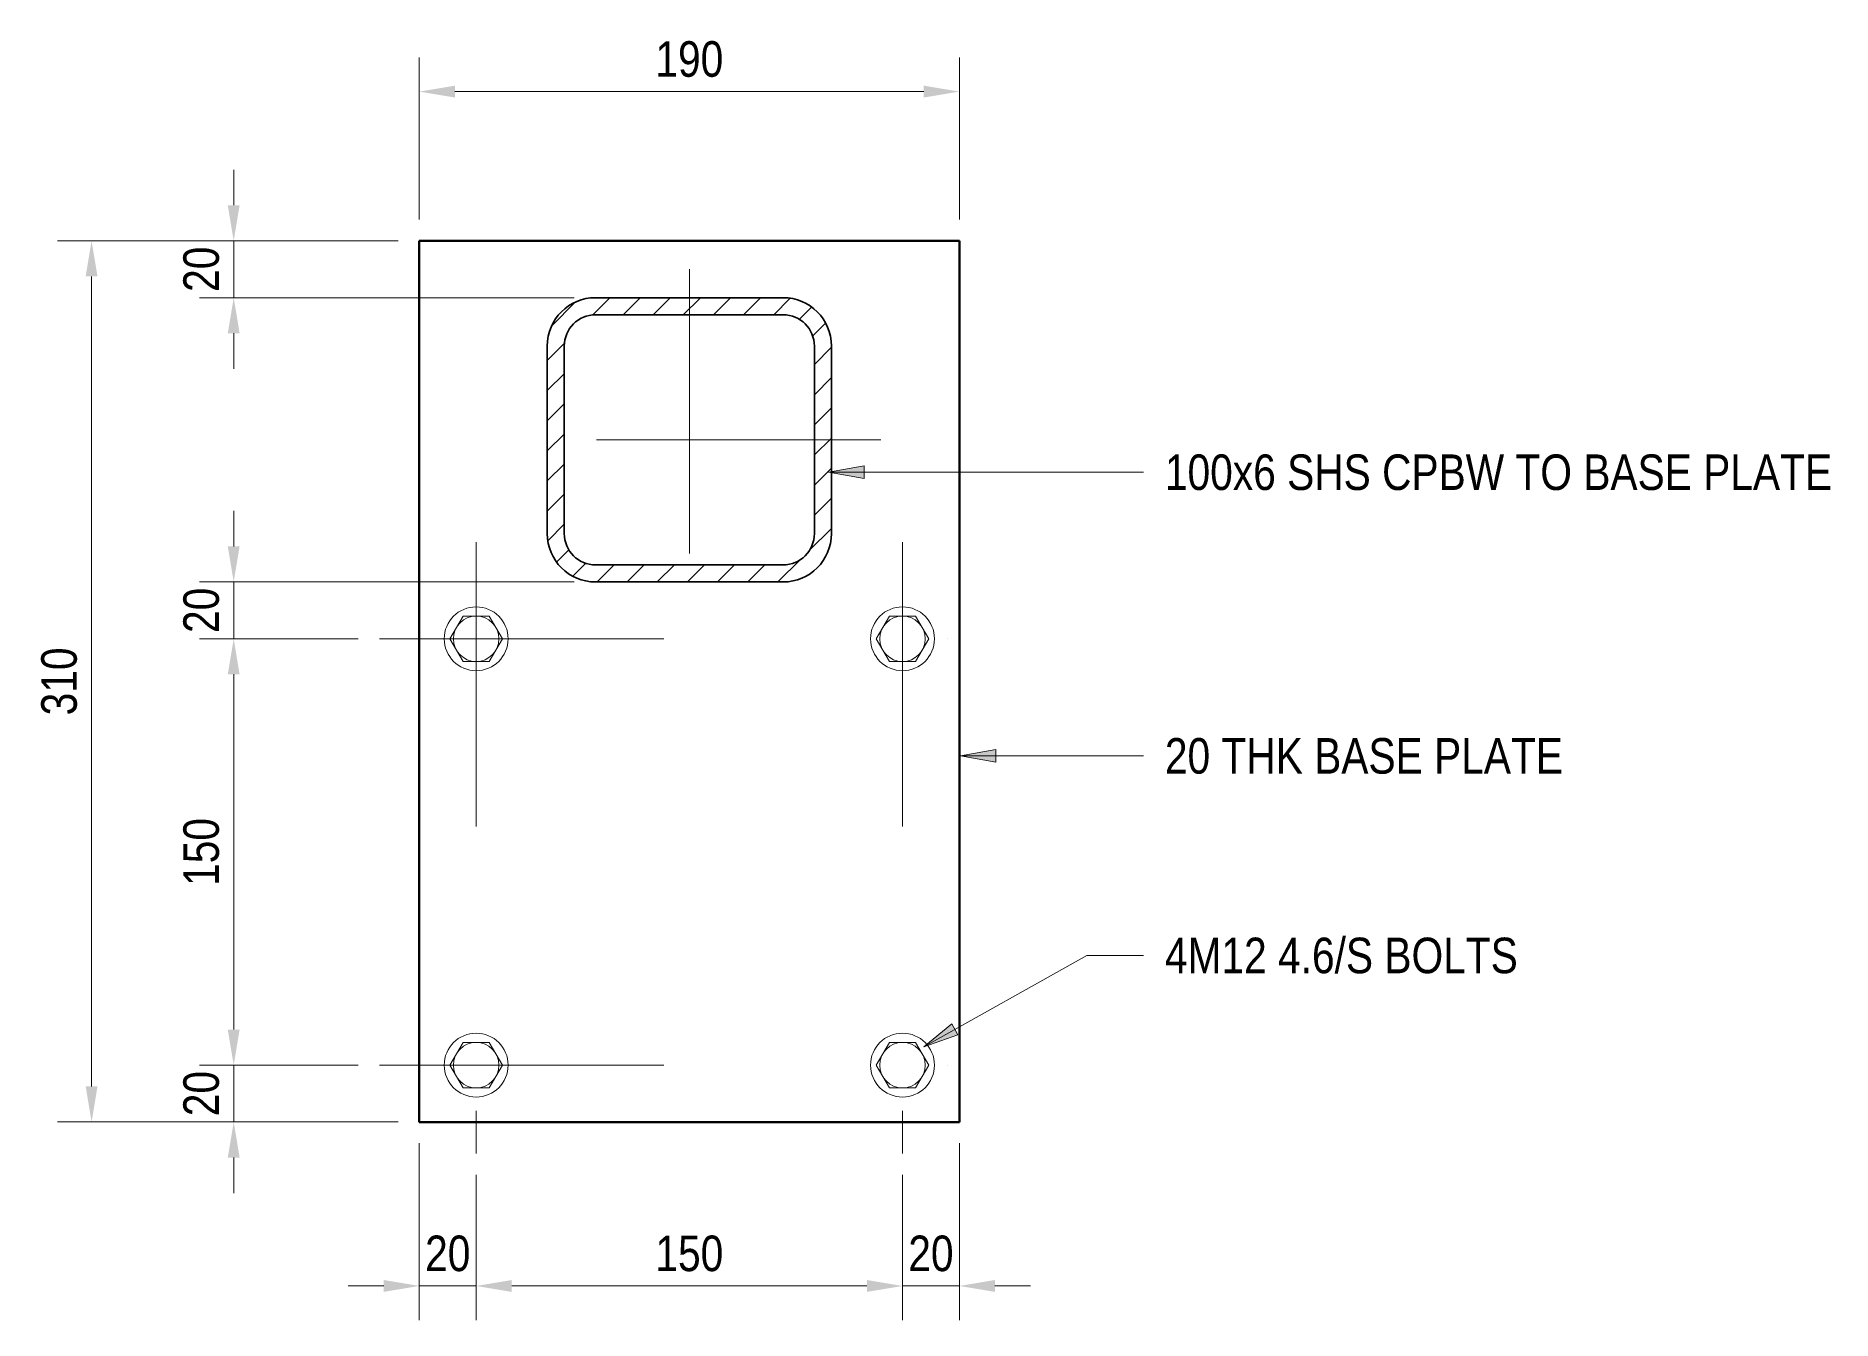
# Model space of a CAD drawing. Header units: metres. Extents: x 0.2 to 10.4, y 1.8 to 23.8.
# Drawn here: x 5.613 to 6.244, y 2.585 to 3.037 of the extents above; entities that cross this region are included whole.
import ezdxf

# ---------------------------------------------------------------- set-up
doc = ezdxf.new("R2010")
doc.units = ezdxf.units.M
doc.linetypes.add('JacobsCenter', pattern=[0.015, 0.009, -0.0015, 0.003, -0.0015])
doc.layers.get('Defpoints').update_dxf_attribs({"color": 41})
for name, color, linetype, lineweight in [('A-ANNO-DIMS', 7, 'Continuous', 9), ('A-DETL', 7, 'Continuous', 13), ('A-DETL-GENF', 7, 'Continuous', 9), ('A-DETL-THIN', 7, 'Continuous', 9), ('G-ANNO-TEXT', 7, 'Continuous', 9)]:
    doc.layers.add(name, color=color, linetype=linetype, lineweight=lineweight)
doc.styles.add('Arial Narrow_4', font='ARIALN.TTF', dxfattribs={"height": 0.0125})
doc.dimstyles.new('Dimension_Standard_T__mm__2', dxfattribs={"dimscale": 0.3048, "dimtxt": 0.012793, "dimasz": 0.04101, "dimexe": 0.03937, "dimexo": 0.024606, "dimgap": 0.016404, "dimtad": 1, "dimdec": 0, "dimlfac": 1000, "dimzin": 0, "dimdsep": 46, "dimtxsty": 'Arial Narrow_4', "dimsah": 1, "dimcen": 0.09, "dimaunit": 1, "dimadec": 4, "dimazin": 0, "dimtfac": 1, "dimtdec": 4, "dimtix": 1, "dimtmove": 0, "dimatfit": 3, "dimfxl": 1, "dimtvp": 1, "dimtolj": 1, "dimtzin": 0, "dimlwd": 18, "dimlwe": 18, "dimarcsym": 2})

msp = doc.modelspace()

# ---------------------------------------------------------------- texts
at = {"layer": 'G-ANNO-TEXT', "char_height": 0.0125, "attachment_point": 1, "style": 'Arial Narrow_4', "bg_fill": 3, "box_fill_scale": 1, "bg_fill_color": 256, "bg_fill_transparency": 0}
for s, insert in [('100x6 SHS CPBW TO BASE PLATE', (6.0097412, 2.8894048)), ('20 THK BASE PLATE', (6.0097412, 2.789617)), ('4M12 4.6/S BOLTS', (6.0097412, 2.7194048))]:
    msp.add_mtext(s, dxfattribs=dict(at, insert=insert))

# ---------------------------------------------------------------- blocks, each defined once
blk = doc.blocks.new('DIMBLOCK10-DRG-2873242 - BASE PLATE DETAILS')
at = {"layer": 'A-ANNO-DIMS', "color": 0, "lineweight": 18, "transparency": 16777216}
for p, q in [((5.74742, 2.64706), (5.74742, 2.58488)), ((5.76742, 2.63602), (5.76742, 2.58488)), ((5.73492, 2.59688), (5.72242, 2.59688)), ((5.74742, 2.59688), (5.76742, 2.59688)), ((5.77992, 2.59688), (5.79242, 2.59688))]:
    blk.add_line(p, q, dxfattribs=at)
at = {"layer": 'A-ANNO-DIMS', "color": 0, "transparency": 16777216}
for points in [[(5.73492, 2.59896), (5.73492, 2.59479), (5.74742, 2.59688)], [(5.77992, 2.59896), (5.77992, 2.59479), (5.76742, 2.59688)]]:
    blk.add_solid(points, dxfattribs=at)
at = {"layer": 'Defpoints', "color": 0, "transparency": 16777216}
for p in [(5.74742, 2.65456), (5.76742, 2.64352), (5.76742, 2.59688)]:
    blk.add_point(p, dxfattribs=at)
at = {"layer": 'A-ANNO-DIMS', "color": 0, "lineweight": 18, "transparency": 16777216, "insert": (5.75742, 2.60826), "char_height": 0.0125, "width": 0.0190066, "attachment_point": 5, "style": 'Arial Narrow_4'}
blk.add_mtext('\\A1;20', dxfattribs=at)
blk = doc.blocks.new('DIMBLOCK11-DRG-2873242 - BASE PLATE DETAILS')
at = {"layer": 'A-ANNO-DIMS', "color": 0, "lineweight": 18, "transparency": 16777216}
for p, q in [((5.76742, 2.63602), (5.76742, 2.58488)), ((5.91742, 2.63602), (5.91742, 2.58488)), ((5.77992, 2.59688), (5.90492, 2.59688))]:
    blk.add_line(p, q, dxfattribs=at)
at = {"layer": 'A-ANNO-DIMS', "color": 0, "transparency": 16777216}
for points in [[(5.77992, 2.59896), (5.77992, 2.59479), (5.76742, 2.59688)], [(5.90492, 2.59896), (5.90492, 2.59479), (5.91742, 2.59688)]]:
    blk.add_solid(points, dxfattribs=at)
at = {"layer": 'Defpoints', "color": 0, "transparency": 16777216}
for p in [(5.76742, 2.64352), (5.91742, 2.64352), (5.91742, 2.59688)]:
    blk.add_point(p, dxfattribs=at)
at = {"layer": 'A-ANNO-DIMS', "color": 0, "lineweight": 18, "transparency": 16777216, "insert": (5.84242, 2.60826), "char_height": 0.0125, "width": 0.0285099, "attachment_point": 5, "style": 'Arial Narrow_4'}
blk.add_mtext('\\A1;150', dxfattribs=at)
blk = doc.blocks.new('DIMBLOCK12-DRG-2873242 - BASE PLATE DETAILS')
at = {"layer": 'A-ANNO-DIMS', "color": 0, "lineweight": 18, "transparency": 16777216}
for p, q in [((5.93742, 2.64706), (5.93742, 2.58488)), ((5.91742, 2.63602), (5.91742, 2.58488)), ((5.90492, 2.59688), (5.89242, 2.59688)), ((5.91742, 2.59688), (5.93742, 2.59688)), ((5.94992, 2.59688), (5.96242, 2.59688))]:
    blk.add_line(p, q, dxfattribs=at)
at = {"layer": 'A-ANNO-DIMS', "color": 0, "transparency": 16777216}
for points in [[(5.90492, 2.59896), (5.90492, 2.59479), (5.91742, 2.59688)], [(5.94992, 2.59896), (5.94992, 2.59479), (5.93742, 2.59688)]]:
    blk.add_solid(points, dxfattribs=at)
at = {"layer": 'Defpoints', "color": 0, "transparency": 16777216}
for p in [(5.93742, 2.65456), (5.91742, 2.64352), (5.93742, 2.59688)]:
    blk.add_point(p, dxfattribs=at)
at = {"layer": 'A-ANNO-DIMS', "color": 0, "lineweight": 18, "transparency": 16777216, "insert": (5.92742, 2.60826), "char_height": 0.0125, "width": 0.0190066, "attachment_point": 5, "style": 'Arial Narrow_4'}
blk.add_mtext('\\A1;20', dxfattribs=at)
blk = doc.blocks.new('DIMBLOCK13-DRG-2873242 - BASE PLATE DETAILS')
at = {"layer": 'A-ANNO-DIMS', "color": 0, "lineweight": 18, "transparency": 16777216}
for p, q in [((5.72592, 2.82456), (5.67011, 2.82456)), ((5.68211, 2.81206), (5.68211, 2.68706)), ((5.72592, 2.67456), (5.67011, 2.67456))]:
    blk.add_line(p, q, dxfattribs=at)
at = {"layer": 'A-ANNO-DIMS', "color": 0, "transparency": 16777216}
for points in [[(5.68003, 2.81206), (5.68419, 2.81206), (5.68211, 2.82456)], [(5.68003, 2.68706), (5.68419, 2.68706), (5.68211, 2.67456)]]:
    blk.add_solid(points, dxfattribs=at)
at = {"layer": 'Defpoints', "color": 0, "transparency": 16777216}
for p in [(5.73342, 2.82456), (5.68211, 2.67456), (5.73342, 2.67456)]:
    blk.add_point(p, dxfattribs=at)
at = {"layer": 'A-ANNO-DIMS', "color": 0, "lineweight": 18, "transparency": 16777216, "insert": (5.67073, 2.74956), "char_height": 0.0125, "width": 0.0285099, "attachment_point": 5, "rotation": 90, "style": 'Arial Narrow_4'}
blk.add_mtext('\\A1;150', dxfattribs=at)
blk = doc.blocks.new('DIMBLOCK14-DRG-2873242 - BASE PLATE DETAILS')
at = {"layer": 'A-ANNO-DIMS', "color": 0, "lineweight": 18, "transparency": 16777216}
for p, q in [((5.68211, 2.68706), (5.68211, 2.69956)), ((5.72592, 2.67456), (5.67011, 2.67456)), ((5.68211, 2.67456), (5.68211, 2.65456)), ((5.73992, 2.65456), (5.67011, 2.65456)), ((5.68211, 2.64206), (5.68211, 2.62956))]:
    blk.add_line(p, q, dxfattribs=at)
at = {"layer": 'A-ANNO-DIMS', "color": 0, "transparency": 16777216}
for points in [[(5.68003, 2.68706), (5.68419, 2.68706), (5.68211, 2.67456)], [(5.68003, 2.64206), (5.68419, 2.64206), (5.68211, 2.65456)]]:
    blk.add_solid(points, dxfattribs=at)
at = {"layer": 'Defpoints', "color": 0, "transparency": 16777216}
for p in [(5.73342, 2.67456), (5.68211, 2.65456), (5.74742, 2.65456)]:
    blk.add_point(p, dxfattribs=at)
at = {"layer": 'A-ANNO-DIMS', "color": 0, "lineweight": 18, "transparency": 16777216, "insert": (5.67073, 2.66456), "char_height": 0.0125, "width": 0.0190066, "attachment_point": 5, "rotation": 90, "style": 'Arial Narrow_4'}
blk.add_mtext('\\A1;20', dxfattribs=at)
blk = doc.blocks.new('DIMBLOCK15-DRG-2873242 - BASE PLATE DETAILS')
at = {"layer": 'A-ANNO-DIMS', "color": 0, "lineweight": 18, "transparency": 16777216}
for p, q in [((5.74742, 2.97206), (5.74742, 3.02906)), ((5.93742, 2.97206), (5.93742, 3.02906)), ((5.75992, 3.01706), (5.92492, 3.01706))]:
    blk.add_line(p, q, dxfattribs=at)
at = {"layer": 'A-ANNO-DIMS', "color": 0, "transparency": 16777216}
for points in [[(5.75992, 3.01915), (5.75992, 3.01498), (5.74742, 3.01706)], [(5.92492, 3.01915), (5.92492, 3.01498), (5.93742, 3.01706)]]:
    blk.add_solid(points, dxfattribs=at)
at = {"layer": 'Defpoints', "color": 0, "transparency": 16777216}
for p in [(5.93742, 3.01706), (5.74742, 2.96456), (5.93742, 2.96456)]:
    blk.add_point(p, dxfattribs=at)
at = {"layer": 'A-ANNO-DIMS', "color": 0, "lineweight": 18, "transparency": 16777216, "insert": (5.84242, 3.02845), "char_height": 0.0125, "width": 0.0285099, "attachment_point": 5, "style": 'Arial Narrow_4'}
blk.add_mtext('\\A1;190', dxfattribs=at)
blk = doc.blocks.new('DIMBLOCK16-DRG-2873242 - BASE PLATE DETAILS')
at = {"layer": 'A-ANNO-DIMS', "color": 0, "lineweight": 18, "transparency": 16777216}
for p, q in [((5.73992, 2.96456), (5.62011, 2.96456)), ((5.63211, 2.66706), (5.63211, 2.95206)), ((5.73992, 2.65456), (5.62011, 2.65456))]:
    blk.add_line(p, q, dxfattribs=at)
at = {"layer": 'A-ANNO-DIMS', "color": 0, "transparency": 16777216}
for points in [[(5.63003, 2.95206), (5.63419, 2.95206), (5.63211, 2.96456)], [(5.63003, 2.66706), (5.63419, 2.66706), (5.63211, 2.65456)]]:
    blk.add_solid(points, dxfattribs=at)
at = {"layer": 'Defpoints', "color": 0, "transparency": 16777216}
for p in [(5.63211, 2.96456), (5.74742, 2.96456), (5.74742, 2.65456)]:
    blk.add_point(p, dxfattribs=at)
at = {"layer": 'A-ANNO-DIMS', "color": 0, "lineweight": 18, "transparency": 16777216, "insert": (5.62073, 2.80956), "char_height": 0.0125, "width": 0.0285099, "attachment_point": 5, "rotation": 90, "style": 'Arial Narrow_4'}
blk.add_mtext('\\A1;310', dxfattribs=at)
blk = doc.blocks.new('DIMBLOCK17-DRG-2873242 - BASE PLATE DETAILS')
at = {"layer": 'A-ANNO-DIMS', "color": 0, "lineweight": 18, "transparency": 16777216}
for p, q in [((5.68211, 2.85706), (5.68211, 2.86956)), ((5.80192, 2.84456), (5.67011, 2.84456)), ((5.68211, 2.84456), (5.68211, 2.82456)), ((5.72592, 2.82456), (5.67011, 2.82456)), ((5.68211, 2.81206), (5.68211, 2.79956))]:
    blk.add_line(p, q, dxfattribs=at)
at = {"layer": 'A-ANNO-DIMS', "color": 0, "transparency": 16777216}
for points in [[(5.68003, 2.85706), (5.68419, 2.85706), (5.68211, 2.84456)], [(5.68003, 2.81206), (5.68419, 2.81206), (5.68211, 2.82456)]]:
    blk.add_solid(points, dxfattribs=at)
at = {"layer": 'Defpoints', "color": 0, "transparency": 16777216}
for p in [(5.80942, 2.84456), (5.68211, 2.82456), (5.73342, 2.82456)]:
    blk.add_point(p, dxfattribs=at)
at = {"layer": 'A-ANNO-DIMS', "color": 0, "lineweight": 18, "transparency": 16777216, "insert": (5.67073, 2.83456), "char_height": 0.0125, "width": 0.0190066, "attachment_point": 5, "rotation": 90, "style": 'Arial Narrow_4'}
blk.add_mtext('\\A1;20', dxfattribs=at)
blk = doc.blocks.new('DIMBLOCK18-DRG-2873242 - BASE PLATE DETAILS')
at = {"layer": 'A-ANNO-DIMS', "color": 0, "lineweight": 18, "transparency": 16777216}
for p, q in [((5.68211, 2.97706), (5.68211, 2.98956)), ((5.73992, 2.96456), (5.67011, 2.96456)), ((5.68211, 2.94456), (5.68211, 2.96456)), ((5.80192, 2.94456), (5.67011, 2.94456)), ((5.68211, 2.93206), (5.68211, 2.91956))]:
    blk.add_line(p, q, dxfattribs=at)
at = {"layer": 'A-ANNO-DIMS', "color": 0, "transparency": 16777216}
for points in [[(5.68003, 2.97706), (5.68419, 2.97706), (5.68211, 2.96456)], [(5.68003, 2.93206), (5.68419, 2.93206), (5.68211, 2.94456)]]:
    blk.add_solid(points, dxfattribs=at)
at = {"layer": 'Defpoints', "color": 0, "transparency": 16777216}
for p in [(5.68211, 2.96456), (5.74742, 2.96456), (5.80942, 2.94456)]:
    blk.add_point(p, dxfattribs=at)
at = {"layer": 'A-ANNO-DIMS', "color": 0, "lineweight": 18, "transparency": 16777216, "insert": (5.67073, 2.95456), "char_height": 0.0125, "width": 0.0190066, "attachment_point": 5, "rotation": 90, "style": 'Arial Narrow_4'}
blk.add_mtext('\\A1;20', dxfattribs=at)

# ---------------------------------------------------------------- dimensions: what is measured, and where the dimension line sits
at = {"layer": 'A-ANNO-DIMS', "lineweight": 18}
for base, p1, p2, override, picture, middle in [((5.9374173, 3.0170631), (5.7474173, 2.9645596), (5.9374173, 2.9645596), {"dimpost": '<>', "dimfxl": 0.19}, 'DIMBLOCK15-DRG-2873242 - BASE PLATE DETAILS', (5.8424173, 3.0284453)), ((5.7674173, 2.5968762), (5.7474173, 2.6545596), (5.7674173, 2.6435156), {"dimpost": '<>', "dimfxl": 0.022847}, 'DIMBLOCK10-DRG-2873242 - BASE PLATE DETAILS', (5.7574173, 2.6082583)), ((5.9374173, 2.5968762), (5.9174173, 2.6435156), (5.9374173, 2.6545596), {"dimpost": '<>', "dimfxl": 0.022847}, 'DIMBLOCK12-DRG-2873242 - BASE PLATE DETAILS', (5.9274173, 2.6082583)), ((5.9174173, 2.5968762), (5.7674173, 2.6435156), (5.9174173, 2.6435156), {"dimpost": '<>', "dimfxl": 0.15}, 'DIMBLOCK11-DRG-2873242 - BASE PLATE DETAILS', (5.8424173, 2.6082583))]:
    dim = msp.add_linear_dim(base=base, p1=p1, p2=p2, dimstyle='Dimension_Standard_T__mm__2', override=override, dxfattribs=at)
    dim.commit()
    dim.dimension.update_dxf_attribs({"geometry": picture, "text_midpoint": middle})
for base, p1, p2, override, picture, middle in [((5.6821084, 2.9645596), (5.8094173, 2.9445596), (5.7474173, 2.9645596), {"dimpost": '<>', "dimfxl": 0.065146}, 'DIMBLOCK18-DRG-2873242 - BASE PLATE DETAILS', (5.6707262, 2.9545596)), ((5.6321084, 2.9645596), (5.7474173, 2.6545596), (5.7474173, 2.9645596), {"dimpost": '<>', "dimfxl": 0.31}, 'DIMBLOCK16-DRG-2873242 - BASE PLATE DETAILS', (5.6207262, 2.8095596)), ((5.6821084, 2.8245596), (5.8094173, 2.8445596), (5.7334242, 2.8245596), {"dimpost": '<>', "dimfxl": 0.078581}, 'DIMBLOCK17-DRG-2873242 - BASE PLATE DETAILS', (5.6707262, 2.8345596)), ((5.6821084, 2.6745596), (5.7334242, 2.8245596), (5.7334242, 2.6745596), {"dimpost": '<>', "dimfxl": 0.15}, 'DIMBLOCK13-DRG-2873242 - BASE PLATE DETAILS', (5.6707262, 2.7495596)), ((5.6821084, 2.6545596), (5.7334242, 2.6745596), (5.7474173, 2.6545596), {"dimpost": '<>', "dimfxl": 0.024409}, 'DIMBLOCK14-DRG-2873242 - BASE PLATE DETAILS', (5.6707262, 2.6645596))]:
    dim = msp.add_linear_dim(base=base, p1=p1, p2=p2, angle=90, dimstyle='Dimension_Standard_T__mm__2', override=override, dxfattribs=at)
    dim.commit()
    dim.dimension.update_dxf_attribs({"geometry": picture, "text_midpoint": middle})

# ---------------------------------------------------------------- hatches: boundary and pattern name
at = {"layer": 'A-DETL-GENF'}
h = msp.add_hatch(dxfattribs=at)
h.set_pattern_fill('FP_7', color=256, style=0, pattern_type=2)
h.set_pattern_definition([(45, (4.153314, 0), (-0.005303301, 0.005303301), [])])
h.paths.add_polyline_path([(5.8094173, 2.8445596), (5.8754173, 2.8445596), (5.8798172, 2.8451389), (5.8839173, 2.8468372), (5.8874381, 2.8495388), (5.8901397, 2.8530596), (5.891838, 2.8571597), (5.8924173, 2.8615596), (5.8923596, 2.9279981), (5.891838, 2.9319596), (5.8901397, 2.9360596), (5.8874381, 2.9395805), (5.8839173, 2.9422821), (5.8798172, 2.9439804), (5.8754173, 2.9445596), (5.8094173, 2.9445596), (5.8050174, 2.9439804), (5.8009173, 2.9422821), (5.7973965, 2.9395805), (5.7946949, 2.9360596), (5.7929965, 2.9319596), (5.7924173, 2.9275596), (5.7924173, 2.8615596), (5.7929965, 2.8571597), (5.7946949, 2.8530596), (5.7973965, 2.8495388), (5.8009173, 2.8468372), (5.8050174, 2.8451389)])
h.paths.add_polyline_path([(5.8094173, 2.8505596), (5.8065703, 2.8509345), (5.8039173, 2.8520334), (5.8016391, 2.8537815), (5.799891, 2.8560596), (5.7987921, 2.8587126), (5.7984173, 2.8615596), (5.798475, 2.9279981), (5.7987921, 2.9304066), (5.799891, 2.9330596), (5.8016391, 2.9353378), (5.8039173, 2.9370859), (5.8065703, 2.9381848), (5.8094173, 2.9385596), (5.8754173, 2.9385596), (5.8782643, 2.9381848), (5.8809173, 2.9370859), (5.8831955, 2.9353378), (5.8849436, 2.9330596), (5.8860425, 2.9304066), (5.8864173, 2.9275596), (5.8864173, 2.8615596), (5.8860425, 2.8587126), (5.8849436, 2.8560596), (5.8831955, 2.8537815), (5.8809173, 2.8520334), (5.8782643, 2.8509345), (5.8754173, 2.8505596)])
at = {"layer": 'G-ANNO-TEXT'}
for points in [[(5.8914117, 2.8831548), (5.9039117, 2.8809508), (5.9039117, 2.8853589)], [(5.9377946, 2.783367), (5.9502946, 2.7811629), (5.9502946, 2.7855711)], [(5.9249105, 2.6810379), (5.9368933, 2.6852236), (5.934739, 2.6890695)]]:
    msp.add_hatch(color=256, dxfattribs=at).paths.add_polyline_path(points)

# ---------------------------------------------------------------- linework, layer by layer
at = {"layer": 'A-DETL', "lineweight": 50}
for p, q in [((5.7474173, 2.9645596), (5.9374173, 2.9645596)), ((5.7474173, 2.6545596), (5.7474173, 2.9645596)), ((5.9374173, 2.9645596), (5.9374173, 2.6545596)), ((5.9374173, 2.6545596), (5.7474173, 2.6545596))]:
    msp.add_line(p, q, dxfattribs=at)
at = {"layer": 'A-DETL', "linetype": 'JacobsCenter'}
for p, q in [((5.8424173, 2.9545596), (5.8424173, 2.8325596)), ((5.9097749, 2.8945596), (5.7747749, 2.8945596)), ((5.7674173, 2.8585156), (5.7674173, 2.6435156)), ((5.9174173, 2.8585156), (5.9174173, 2.6435156)), ((5.7334242, 2.8245596), (5.9334242, 2.8245596)), ((5.7334242, 2.6745596), (5.9334242, 2.6745596))]:
    msp.add_line(p, q, dxfattribs=at)
at = {"layer": 'A-DETL', "color": 7, "lineweight": 9, "true_color": 0xffffff}
for p, q in [((5.8754173, 2.9445596), (5.8094173, 2.9445596)), ((5.8094173, 2.9385596), (5.8754173, 2.9385596)), ((5.7924173, 2.9275596), (5.7924173, 2.8615596)), ((5.7984173, 2.8615596), (5.7984173, 2.9275596)), ((5.8864173, 2.9275596), (5.8864173, 2.8615596)), ((5.8924173, 2.8615596), (5.8924173, 2.9275596)), ((5.8754173, 2.8505596), (5.8094173, 2.8505596)), ((5.8094173, 2.8445596), (5.8754173, 2.8445596))]:
    msp.add_line(p, q, dxfattribs=at)
at = {"layer": 'A-DETL', "lineweight": 35}
for p, q in [((5.8094173, 2.9445596), (5.8754173, 2.9445596)), ((5.8094173, 2.9385596), (5.8754173, 2.9385596)), ((5.7924173, 2.8615596), (5.7924173, 2.9275596)), ((5.7984173, 2.8615596), (5.7984173, 2.9275596)), ((5.8864173, 2.9275596), (5.8864173, 2.8615596)), ((5.8924173, 2.9275596), (5.8924173, 2.8615596)), ((5.8754173, 2.8505596), (5.8094173, 2.8505596)), ((5.8754173, 2.8445596), (5.8094173, 2.8445596))]:
    msp.add_line(p, q, dxfattribs=at)
at = {"layer": 'A-DETL', "color": 7, "lineweight": 9, "true_color": 0xffffff}
for centre, radius, start, end in [((5.8094173, 2.9275596), 0.017, 90, 180), ((5.8754173, 2.9275596), 0.017, 0, 90), ((5.8094173, 2.9275596), 0.011, 90, 180), ((5.8754173, 2.9275596), 0.011, 0, 90), ((5.8094173, 2.8615596), 0.017, 180, 270), ((5.8094173, 2.8615596), 0.011, 180, 270), ((5.8754173, 2.8615596), 0.017, 270, 0), ((5.8754173, 2.8615596), 0.011, 270, 0)]:
    msp.add_arc(centre, radius, start, end, dxfattribs=at)
at = {"layer": 'A-DETL', "lineweight": 35}
for centre, radius, start, end in [((5.8094173, 2.9275596), 0.017, 90, 180), ((5.8754173, 2.9275596), 0.017, 0, 90), ((5.8094173, 2.9275596), 0.011, 90, 180), ((5.8754173, 2.9275596), 0.011, 0, 90), ((5.8094173, 2.8615596), 0.017, 180, 270), ((5.8094173, 2.8615596), 0.011, 180, 270), ((5.8754173, 2.8615596), 0.011, 270, 0), ((5.8754173, 2.8615596), 0.017, 270, 0)]:
    msp.add_arc(centre, radius, start, end, dxfattribs=at)
at = {"layer": 'A-DETL-THIN'}
for p, q in [((5.7627985, 2.8325596), (5.7581797, 2.8245596)), ((5.7720361, 2.8325596), (5.7627985, 2.8325596)), ((5.7766549, 2.8245596), (5.7720361, 2.8325596)), ((5.9127985, 2.8325596), (5.9081797, 2.8245596)), ((5.9220361, 2.8325596), (5.9127985, 2.8325596)), ((5.9266549, 2.8245596), (5.9220361, 2.8325596)), ((5.7581797, 2.8245596), (5.7627985, 2.8165596)), ((5.7720361, 2.8165596), (5.7766549, 2.8245596)), ((5.9081797, 2.8245596), (5.9127985, 2.8165596)), ((5.9220361, 2.8165596), (5.9266549, 2.8245596)), ((5.7627985, 2.8165596), (5.7720361, 2.8165596)), ((5.9127985, 2.8165596), (5.9220361, 2.8165596)), ((5.7627985, 2.6825596), (5.7581797, 2.6745596)), ((5.7720361, 2.6825596), (5.7627985, 2.6825596)), ((5.7766549, 2.6745596), (5.7720361, 2.6825596)), ((5.9127985, 2.6825596), (5.9081797, 2.6745596)), ((5.9220361, 2.6825596), (5.9127985, 2.6825596)), ((5.9266549, 2.6745596), (5.9220361, 2.6825596)), ((5.7581797, 2.6745596), (5.7627985, 2.6665596)), ((5.7720361, 2.6665596), (5.7766549, 2.6745596)), ((5.9081797, 2.6745596), (5.9127985, 2.6665596)), ((5.9220361, 2.6665596), (5.9266549, 2.6745596)), ((5.7627985, 2.6665596), (5.7720361, 2.6665596)), ((5.9127985, 2.6665596), (5.9220361, 2.6665596))]:
    msp.add_line(p, q, dxfattribs=at)
for centre, radius in [((5.7674173, 2.8245596), 0.0112376), ((5.7674173, 2.8245596), 0.008), ((5.9174173, 2.8245596), 0.0112376), ((5.9174173, 2.8245596), 0.008), ((5.7674173, 2.6745596), 0.0112376), ((5.9174173, 2.6745596), 0.0112376), ((5.7674173, 2.6745596), 0.008), ((5.9174173, 2.6745596), 0.008)]:
    msp.add_circle(centre, radius, dxfattribs=at)
at = {"layer": 'G-ANNO-TEXT'}
for p, q in [((5.9039117, 2.8853589), (5.8914117, 2.8831548)), ((5.8914117, 2.8831548), (5.9039117, 2.8809508)), ((5.8914117, 2.8831548), (6.0022412, 2.8831548)), ((5.9039117, 2.8809508), (5.9039117, 2.8853589)), ((5.9502946, 2.7855711), (5.9377946, 2.783367)), ((5.9377946, 2.783367), (5.9502946, 2.7811629)), ((5.9377946, 2.783367), (6.0022412, 2.783367)), ((5.9502946, 2.7811629), (5.9502946, 2.7855711)), ((5.9249105, 2.6810379), (5.9822485, 2.7131548)), ((5.9822485, 2.7131548), (6.0022412, 2.7131548)), ((5.934739, 2.6890695), (5.9249105, 2.6810379)), ((5.9368933, 2.6852236), (5.934739, 2.6890695)), ((5.9249105, 2.6810379), (5.9368933, 2.6852236))]:
    msp.add_line(p, q, dxfattribs=at)

msp.set_redraw_order([(e.dxf.handle, doc.entitydb.next_handle()) for e in msp.query("TEXT MTEXT ATTDEF DIMENSION ARC_DIMENSION")])  # texts and dimensions are drawn at this point

doc.saveas('drawing.dxf')
